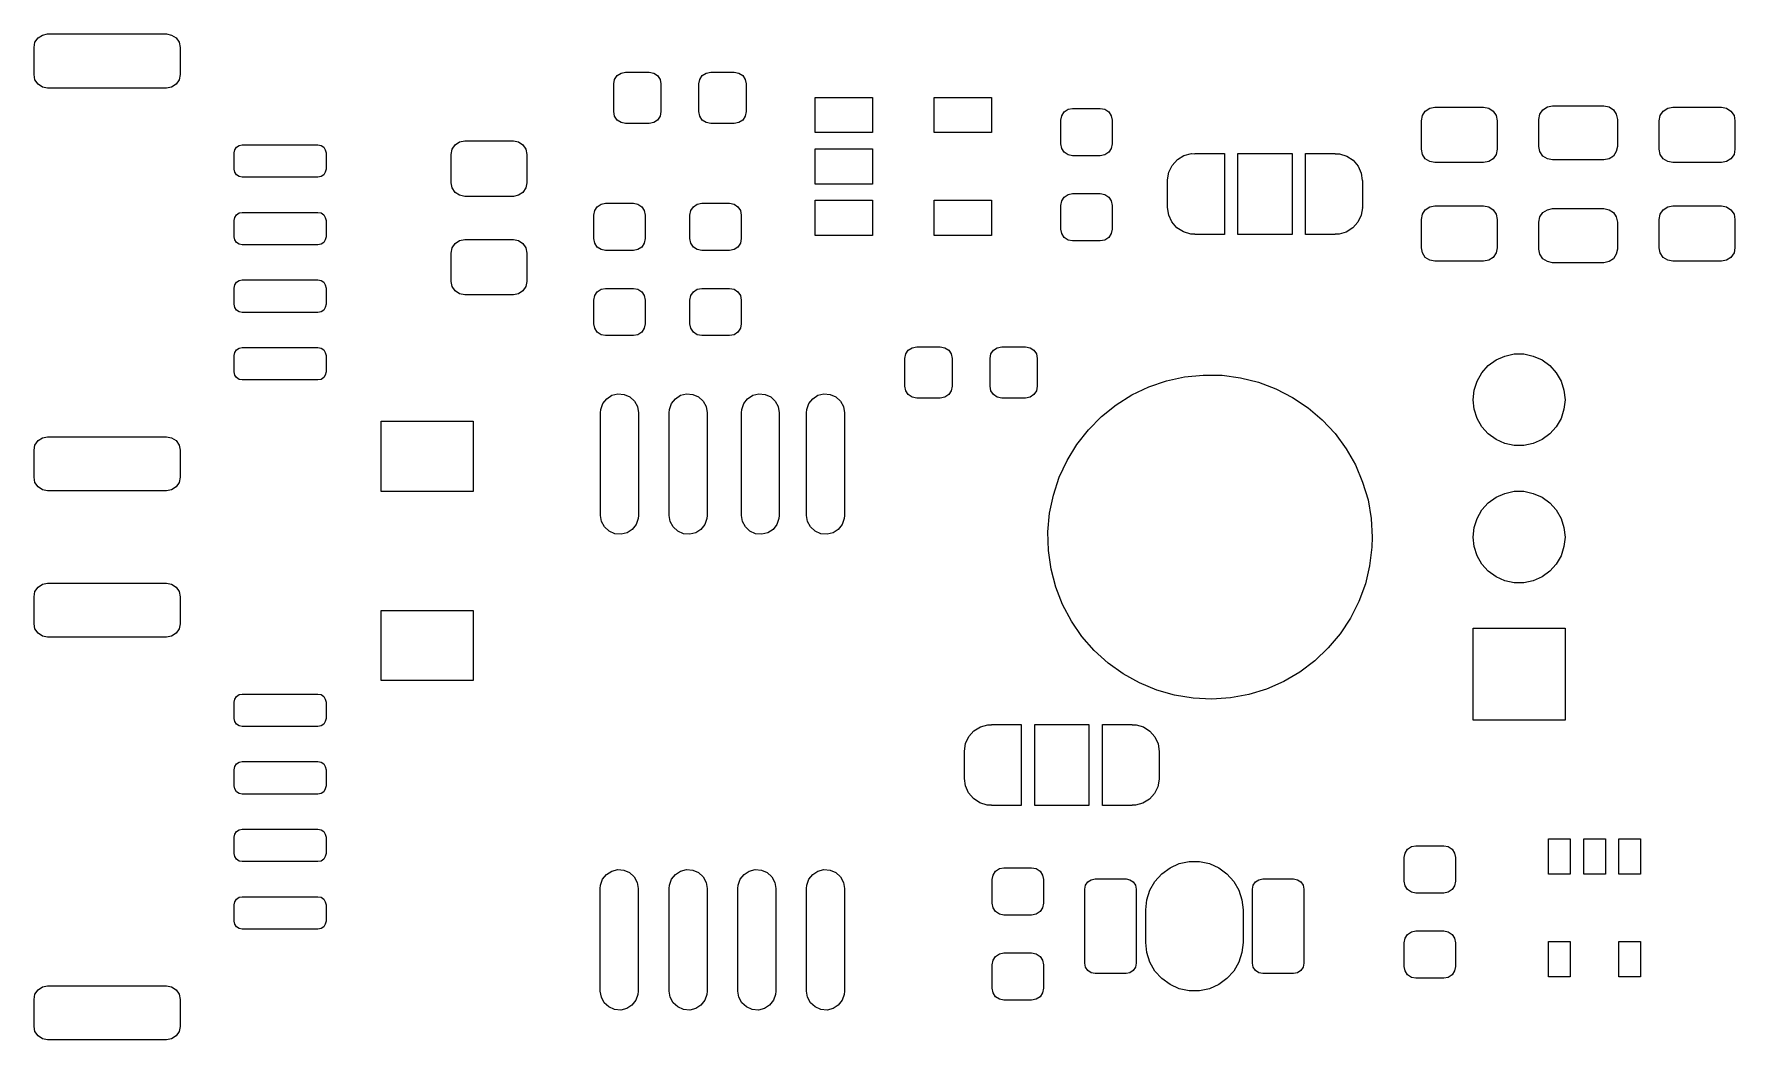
# Model space of a CAD drawing. Extents: x -0.63 to 0.61, y -0.19 to 0.55.
import ezdxf

# ---------------------------------------------------------------- set-up
doc = ezdxf.new("R2010")
doc.units = 0
doc.header["$MEASUREMENT"] = 0
doc.layers.add('BLACK', color=7, linetype='CONTINUOUS')

msp = doc.modelspace()

# ---------------------------------------------------------------- linework, layer by layer
at = {"layer": 'BLACK', "linetype": 'CONTINUOUS'}
for p, q in [((-0.6234, 0.5436), (-0.6202, 0.5457)), ((-0.6202, 0.5457), (-0.6165, 0.5465)), ((-0.6165, 0.5465), (-0.5298, 0.5465)), ((-0.5298, 0.5465), (-0.5261, 0.5457)), ((-0.5261, 0.5457), (-0.5229, 0.5436)), ((-0.6263, 0.5366), (-0.6256, 0.5404)), ((-0.6263, 0.5169), (-0.6263, 0.5366)), ((-0.6256, 0.5404), (-0.6234, 0.5436)), ((-0.5229, 0.5436), (-0.5207, 0.5404)), ((-0.5207, 0.5404), (-0.52, 0.5366)), ((-0.52, 0.5366), (-0.52, 0.5169)), ((-0.6256, 0.5132), (-0.6263, 0.5169)), ((-0.6234, 0.51), (-0.6256, 0.5132)), ((-0.6202, 0.5078), (-0.6234, 0.51)), ((-0.6165, 0.5071), (-0.6202, 0.5078)), ((-0.5261, 0.5078), (-0.5298, 0.5071)), ((-0.5229, 0.51), (-0.5261, 0.5078)), ((-0.5207, 0.5132), (-0.5229, 0.51)), ((-0.52, 0.5169), (-0.5207, 0.5132)), ((-0.2042, 0.5101), (-0.2036, 0.5134)), ((-0.2042, 0.4899), (-0.2042, 0.5101)), ((-0.2036, 0.5134), (-0.2017, 0.5162)), ((-0.2017, 0.5162), (-0.1989, 0.518)), ((-0.1989, 0.518), (-0.1956, 0.5187)), ((-0.1956, 0.5187), (-0.1784, 0.5187)), ((-0.1784, 0.5187), (-0.1751, 0.518)), ((-0.1751, 0.518), (-0.1723, 0.5162)), ((-0.1723, 0.5162), (-0.1704, 0.5134)), ((-0.1704, 0.5134), (-0.1698, 0.5101)), ((-0.1698, 0.5101), (-0.1698, 0.4899)), ((-0.1422, 0.5101), (-0.1416, 0.5134)), ((-0.1422, 0.4899), (-0.1422, 0.5101)), ((-0.1416, 0.5134), (-0.1397, 0.5162)), ((-0.1397, 0.5162), (-0.1369, 0.518)), ((-0.1369, 0.518), (-0.1336, 0.5187)), ((-0.1336, 0.5187), (-0.1164, 0.5187)), ((-0.1164, 0.5187), (-0.1131, 0.518)), ((-0.1131, 0.518), (-0.1103, 0.5162)), ((-0.1103, 0.5162), (-0.1084, 0.5134)), ((-0.1084, 0.5134), (-0.1078, 0.5101)), ((-0.1078, 0.5101), (-0.1078, 0.4899)), ((-0.5298, 0.5071), (-0.6165, 0.5071)), ((-0.0575, 0.4746), (-0.0575, 0.5002)), ((-0.0575, 0.5002), (-0.0157, 0.5002)), ((-0.0157, 0.5002), (-0.0157, 0.4746)), ((0.0291, 0.4746), (0.0291, 0.5002)), ((0.0291, 0.5002), (0.0709, 0.5002)), ((0.0709, 0.5002), (0.0709, 0.4746)), ((-0.2036, 0.4866), (-0.2042, 0.4899)), ((-0.2017, 0.4838), (-0.2036, 0.4866)), ((-0.1989, 0.482), (-0.2017, 0.4838)), ((-0.1723, 0.4838), (-0.1751, 0.482)), ((-0.1704, 0.4866), (-0.1723, 0.4838)), ((-0.1698, 0.4899), (-0.1704, 0.4866)), ((-0.1416, 0.4866), (-0.1422, 0.4899)), ((-0.1397, 0.4838), (-0.1416, 0.4866)), ((-0.1369, 0.482), (-0.1397, 0.4838)), ((-0.1103, 0.4838), (-0.1131, 0.482)), ((-0.1084, 0.4866), (-0.1103, 0.4838)), ((-0.1078, 0.4899), (-0.1084, 0.4866)), ((0.1213, 0.4836), (0.122, 0.4869)), ((0.1213, 0.4664), (0.1213, 0.4836)), ((0.122, 0.4869), (0.1238, 0.4897)), ((0.1238, 0.4897), (0.1266, 0.4916)), ((0.1266, 0.4916), (0.1299, 0.4922)), ((0.1299, 0.4922), (0.1501, 0.4922)), ((0.1501, 0.4922), (0.1534, 0.4916)), ((0.1534, 0.4916), (0.1562, 0.4897)), ((0.1562, 0.4897), (0.158, 0.4869)), ((0.158, 0.4869), (0.1587, 0.4836)), ((0.1587, 0.4836), (0.1587, 0.4664)), ((0.3839, 0.4833), (0.3846, 0.487)), ((0.3839, 0.4626), (0.3839, 0.4833)), ((0.3846, 0.487), (0.3867, 0.4902)), ((0.3867, 0.4902), (0.3899, 0.4924)), ((0.3899, 0.4924), (0.3937, 0.4931)), ((0.3937, 0.4931), (0.4291, 0.4931)), ((0.4291, 0.4931), (0.4329, 0.4924)), ((0.4329, 0.4924), (0.4361, 0.4902)), ((0.4361, 0.4902), (0.4382, 0.487)), ((0.4382, 0.487), (0.439, 0.4833)), ((0.439, 0.4833), (0.439, 0.4626)), ((0.4695, 0.4843), (0.4702, 0.488)), ((0.4695, 0.4646), (0.4695, 0.4843)), ((0.4702, 0.488), (0.4724, 0.4912)), ((0.4724, 0.4912), (0.4756, 0.4933)), ((0.4756, 0.4933), (0.4793, 0.4941)), ((0.4793, 0.4941), (0.5167, 0.4941)), ((0.5167, 0.4941), (0.5205, 0.4933)), ((0.5205, 0.4933), (0.5237, 0.4912)), ((0.5237, 0.4912), (0.5258, 0.488)), ((0.5258, 0.488), (0.5266, 0.4843)), ((0.5266, 0.4843), (0.5266, 0.4646)), ((0.5571, 0.4833), (0.5578, 0.487)), ((0.5571, 0.4626), (0.5571, 0.4833)), ((0.5578, 0.487), (0.56, 0.4902)), ((0.56, 0.4902), (0.5632, 0.4924)), ((0.5632, 0.4924), (0.5669, 0.4931)), ((0.5669, 0.4931), (0.6024, 0.4931)), ((0.6024, 0.4931), (0.6061, 0.4924)), ((0.6061, 0.4924), (0.6093, 0.4902)), ((0.6093, 0.4902), (0.6115, 0.487)), ((0.6115, 0.487), (0.6122, 0.4833)), ((0.6122, 0.4833), (0.6122, 0.4626)), ((-0.1956, 0.4813), (-0.1989, 0.482)), ((-0.1784, 0.4813), (-0.1956, 0.4813)), ((-0.1751, 0.482), (-0.1784, 0.4813)), ((-0.1336, 0.4813), (-0.1369, 0.482)), ((-0.1164, 0.4813), (-0.1336, 0.4813)), ((-0.1131, 0.482), (-0.1164, 0.4813)), ((-0.0157, 0.4746), (-0.0575, 0.4746)), ((0.0709, 0.4746), (0.0291, 0.4746)), ((-0.4806, 0.4598), (-0.4802, 0.4621)), ((-0.4806, 0.448), (-0.4806, 0.4598)), ((-0.4802, 0.4621), (-0.4789, 0.464)), ((-0.4789, 0.464), (-0.477, 0.4653)), ((-0.477, 0.4653), (-0.4747, 0.4657)), ((-0.4747, 0.4657), (-0.4196, 0.4657)), ((-0.4196, 0.4657), (-0.4173, 0.4653)), ((-0.4173, 0.4653), (-0.4154, 0.464)), ((-0.4154, 0.464), (-0.4142, 0.4621)), ((-0.4142, 0.4621), (-0.4137, 0.4598)), ((-0.4137, 0.4598), (-0.4137, 0.448)), ((-0.3226, 0.4588), (-0.3218, 0.4625)), ((-0.3226, 0.4381), (-0.3226, 0.4588)), ((-0.3218, 0.4625), (-0.3197, 0.4657)), ((-0.3197, 0.4657), (-0.3165, 0.4679)), ((-0.3165, 0.4679), (-0.3127, 0.4686)), ((-0.3127, 0.4686), (-0.2773, 0.4686)), ((-0.2773, 0.4686), (-0.2735, 0.4679)), ((-0.2735, 0.4679), (-0.2703, 0.4657)), ((-0.2703, 0.4657), (-0.2682, 0.4625)), ((-0.2682, 0.4625), (-0.2674, 0.4588)), ((-0.2674, 0.4588), (-0.2674, 0.4381)), ((-0.0575, 0.4372), (-0.0575, 0.4628)), ((-0.0575, 0.4628), (-0.0157, 0.4628)), ((-0.0157, 0.4628), (-0.0157, 0.4372)), ((0.122, 0.4631), (0.1213, 0.4664)), ((0.1238, 0.4603), (0.122, 0.4631)), ((0.1266, 0.4584), (0.1238, 0.4603)), ((0.1299, 0.4578), (0.1266, 0.4584)), ((0.1534, 0.4584), (0.1501, 0.4578)), ((0.1562, 0.4603), (0.1534, 0.4584)), ((0.158, 0.4631), (0.1562, 0.4603)), ((0.1587, 0.4664), (0.158, 0.4631)), ((0.211, 0.4579), (0.2164, 0.4594)), ((0.2164, 0.4594), (0.2188, 0.4593)), ((0.2188, 0.4593), (0.2188, 0.4595)), ((0.2188, 0.4595), (0.2405, 0.4595)), ((0.2405, 0.4595), (0.2405, 0.4005)), ((0.2503, 0.4005), (0.2503, 0.4595)), ((0.2503, 0.4595), (0.2897, 0.4595)), ((0.2897, 0.4595), (0.2897, 0.4005)), ((0.2995, 0.4005), (0.2995, 0.4595)), ((0.2995, 0.4595), (0.3212, 0.4595)), ((0.3212, 0.4595), (0.3212, 0.4593)), ((0.3212, 0.4593), (0.3243, 0.4593)), ((0.3243, 0.4593), (0.3297, 0.4576)), ((0.3846, 0.4588), (0.3839, 0.4626)), ((0.3867, 0.4556), (0.3846, 0.4588)), ((0.4382, 0.4588), (0.4361, 0.4556)), ((0.439, 0.4626), (0.4382, 0.4588)), ((0.4702, 0.4608), (0.4695, 0.4646)), ((0.4724, 0.4576), (0.4702, 0.4608)), ((0.5258, 0.4608), (0.5237, 0.4576)), ((0.5266, 0.4646), (0.5258, 0.4608)), ((0.5578, 0.4588), (0.5571, 0.4626)), ((0.56, 0.4556), (0.5578, 0.4588)), ((0.6115, 0.4588), (0.6093, 0.4556)), ((0.6122, 0.4626), (0.6115, 0.4588)), ((-0.4802, 0.4458), (-0.4806, 0.448)), ((-0.4137, 0.448), (-0.4142, 0.4458)), ((0.1501, 0.4578), (0.1299, 0.4578)), ((0.2001, 0.4458), (0.2025, 0.4508)), ((0.2025, 0.4508), (0.2062, 0.455)), ((0.2062, 0.455), (0.211, 0.4579)), ((0.3297, 0.4576), (0.3343, 0.4545)), ((0.3343, 0.4545), (0.3379, 0.4502)), ((0.3379, 0.4502), (0.3401, 0.4451)), ((0.3899, 0.4535), (0.3867, 0.4556)), ((0.3937, 0.4528), (0.3899, 0.4535)), ((0.4291, 0.4528), (0.3937, 0.4528)), ((0.4329, 0.4535), (0.4291, 0.4528)), ((0.4361, 0.4556), (0.4329, 0.4535)), ((0.4756, 0.4555), (0.4724, 0.4576)), ((0.4793, 0.4547), (0.4756, 0.4555)), ((0.5167, 0.4547), (0.4793, 0.4547)), ((0.5205, 0.4555), (0.5167, 0.4547)), ((0.5237, 0.4576), (0.5205, 0.4555)), ((0.5632, 0.4535), (0.56, 0.4556)), ((0.5669, 0.4528), (0.5632, 0.4535)), ((0.6024, 0.4528), (0.5669, 0.4528)), ((0.6061, 0.4535), (0.6024, 0.4528)), ((0.6093, 0.4556), (0.6061, 0.4535)), ((-0.4789, 0.4439), (-0.4802, 0.4458)), ((-0.477, 0.4426), (-0.4789, 0.4439)), ((-0.4747, 0.4421), (-0.477, 0.4426)), ((-0.4196, 0.4421), (-0.4747, 0.4421)), ((-0.4173, 0.4426), (-0.4196, 0.4421)), ((-0.4154, 0.4439), (-0.4173, 0.4426)), ((-0.4142, 0.4458), (-0.4154, 0.4439)), ((-0.3218, 0.4343), (-0.3226, 0.4381)), ((-0.3197, 0.4311), (-0.3218, 0.4343)), ((-0.2682, 0.4343), (-0.2703, 0.4311)), ((-0.2674, 0.4381), (-0.2682, 0.4343)), ((-0.0157, 0.4372), (-0.0575, 0.4372)), ((0.1991, 0.4403), (0.2001, 0.4458)), ((0.1991, 0.4398), (0.1991, 0.4403)), ((0.1991, 0.4202), (0.1991, 0.4398)), ((0.3401, 0.4451), (0.3408, 0.4398)), ((0.3408, 0.4398), (0.3409, 0.4398)), ((0.3409, 0.4398), (0.3409, 0.4202)), ((-0.3165, 0.429), (-0.3197, 0.4311)), ((-0.3127, 0.4282), (-0.3165, 0.429)), ((-0.2773, 0.4282), (-0.3127, 0.4282)), ((-0.2735, 0.429), (-0.2773, 0.4282)), ((-0.2703, 0.4311), (-0.2735, 0.429)), ((-0.2162, 0.4207), (-0.2134, 0.4226)), ((-0.2134, 0.4226), (-0.2101, 0.4232)), ((-0.2101, 0.4232), (-0.1899, 0.4232)), ((-0.1899, 0.4232), (-0.1866, 0.4226)), ((-0.1866, 0.4226), (-0.1838, 0.4207)), ((-0.1462, 0.4207), (-0.1434, 0.4226)), ((-0.1434, 0.4226), (-0.1401, 0.4232)), ((-0.1401, 0.4232), (-0.1199, 0.4232)), ((-0.1199, 0.4232), (-0.1166, 0.4226)), ((-0.1166, 0.4226), (-0.1138, 0.4207)), ((-0.0575, 0.3998), (-0.0575, 0.4254)), ((-0.0575, 0.4254), (-0.0157, 0.4254)), ((-0.0157, 0.4254), (-0.0157, 0.3998)), ((0.0291, 0.3998), (0.0291, 0.4254)), ((0.0291, 0.4254), (0.0709, 0.4254)), ((0.0709, 0.4254), (0.0709, 0.3998)), ((0.1213, 0.4216), (0.122, 0.4249)), ((0.1213, 0.4044), (0.1213, 0.4216)), ((0.122, 0.4249), (0.1238, 0.4277)), ((0.1238, 0.4277), (0.1266, 0.4296)), ((0.1266, 0.4296), (0.1299, 0.4302)), ((0.1299, 0.4302), (0.1501, 0.4302)), ((0.1501, 0.4302), (0.1534, 0.4296)), ((0.1534, 0.4296), (0.1562, 0.4277)), ((0.1562, 0.4277), (0.158, 0.4249)), ((0.158, 0.4249), (0.1587, 0.4216)), ((0.1587, 0.4216), (0.1587, 0.4044)), ((0.3899, 0.4205), (0.3937, 0.4213)), ((0.3937, 0.4213), (0.4291, 0.4213)), ((0.4291, 0.4213), (0.4329, 0.4205)), ((0.5632, 0.4205), (0.5669, 0.4213)), ((0.5669, 0.4213), (0.6024, 0.4213)), ((0.6024, 0.4213), (0.6061, 0.4205)), ((-0.4806, 0.4106), (-0.4802, 0.4129)), ((-0.4806, 0.3988), (-0.4806, 0.4106)), ((-0.4802, 0.4129), (-0.4789, 0.4148)), ((-0.4789, 0.4148), (-0.477, 0.4161)), ((-0.477, 0.4161), (-0.4747, 0.4165)), ((-0.4747, 0.4165), (-0.4196, 0.4165)), ((-0.4196, 0.4165), (-0.4173, 0.4161)), ((-0.4173, 0.4161), (-0.4154, 0.4148)), ((-0.4154, 0.4148), (-0.4142, 0.4129)), ((-0.4142, 0.4129), (-0.4137, 0.4106)), ((-0.4137, 0.4106), (-0.4137, 0.3988)), ((-0.2187, 0.4146), (-0.218, 0.4179)), ((-0.2187, 0.3974), (-0.2187, 0.4146)), ((-0.218, 0.4179), (-0.2162, 0.4207)), ((-0.1838, 0.4207), (-0.182, 0.4179)), ((-0.182, 0.4179), (-0.1813, 0.4146)), ((-0.1813, 0.4146), (-0.1813, 0.3974)), ((-0.1487, 0.4146), (-0.148, 0.4179)), ((-0.1487, 0.3974), (-0.1487, 0.4146)), ((-0.148, 0.4179), (-0.1462, 0.4207)), ((-0.1138, 0.4207), (-0.112, 0.4179)), ((-0.112, 0.4179), (-0.1113, 0.4146)), ((-0.1113, 0.4146), (-0.1113, 0.3974)), ((0.1999, 0.4146), (0.1991, 0.4202)), ((0.2022, 0.4096), (0.1999, 0.4146)), ((0.2059, 0.4053), (0.2022, 0.4096)), ((0.3376, 0.4093), (0.3339, 0.4052)), ((0.34, 0.4144), (0.3376, 0.4093)), ((0.3409, 0.4199), (0.34, 0.4144)), ((0.3409, 0.4202), (0.3408, 0.4202)), ((0.3408, 0.4202), (0.3409, 0.4199)), ((0.3839, 0.4114), (0.3846, 0.4152)), ((0.3839, 0.3907), (0.3839, 0.4114)), ((0.3846, 0.4152), (0.3867, 0.4184)), ((0.3867, 0.4184), (0.3899, 0.4205)), ((0.4329, 0.4205), (0.4361, 0.4184)), ((0.4361, 0.4184), (0.4382, 0.4152)), ((0.4382, 0.4152), (0.439, 0.4114)), ((0.439, 0.4114), (0.439, 0.3907)), ((0.4695, 0.4094), (0.4702, 0.4132)), ((0.4695, 0.3898), (0.4695, 0.4094)), ((0.4702, 0.4132), (0.4724, 0.4164)), ((0.4724, 0.4164), (0.4756, 0.4185)), ((0.4756, 0.4185), (0.4793, 0.4193)), ((0.4793, 0.4193), (0.5167, 0.4193)), ((0.5167, 0.4193), (0.5205, 0.4185)), ((0.5205, 0.4185), (0.5237, 0.4164)), ((0.5237, 0.4164), (0.5258, 0.4132)), ((0.5258, 0.4132), (0.5266, 0.4094)), ((0.5266, 0.4094), (0.5266, 0.3898)), ((0.5571, 0.4114), (0.5578, 0.4152)), ((0.5571, 0.3907), (0.5571, 0.4114)), ((0.5578, 0.4152), (0.56, 0.4184)), ((0.56, 0.4184), (0.5632, 0.4205)), ((0.6061, 0.4205), (0.6093, 0.4184)), ((0.6093, 0.4184), (0.6115, 0.4152)), ((0.6115, 0.4152), (0.6122, 0.4114)), ((0.6122, 0.4114), (0.6122, 0.3907)), ((-0.4802, 0.3966), (-0.4806, 0.3988)), ((-0.4789, 0.3946), (-0.4802, 0.3966)), ((-0.4142, 0.3966), (-0.4154, 0.3946)), ((-0.4137, 0.3988), (-0.4142, 0.3966)), ((-0.3165, 0.396), (-0.3127, 0.3968)), ((-0.3127, 0.3968), (-0.2773, 0.3968)), ((-0.2773, 0.3968), (-0.2735, 0.396)), ((-0.218, 0.3941), (-0.2187, 0.3974)), ((-0.1813, 0.3974), (-0.182, 0.3941)), ((-0.148, 0.3941), (-0.1487, 0.3974)), ((-0.1113, 0.3974), (-0.112, 0.3941)), ((-0.0157, 0.3998), (-0.0575, 0.3998)), ((0.0709, 0.3998), (0.0291, 0.3998)), ((0.122, 0.4011), (0.1213, 0.4044)), ((0.1238, 0.3983), (0.122, 0.4011)), ((0.1266, 0.3964), (0.1238, 0.3983)), ((0.1299, 0.3958), (0.1266, 0.3964)), ((0.1534, 0.3964), (0.1501, 0.3958)), ((0.1562, 0.3983), (0.1534, 0.3964)), ((0.158, 0.4011), (0.1562, 0.3983)), ((0.1587, 0.4044), (0.158, 0.4011)), ((0.2106, 0.4023), (0.2059, 0.4053)), ((0.2159, 0.4007), (0.2106, 0.4023)), ((0.2188, 0.4007), (0.2159, 0.4007)), ((0.2188, 0.4005), (0.2188, 0.4007)), ((0.2405, 0.4005), (0.2188, 0.4005)), ((0.2897, 0.4005), (0.2503, 0.4005)), ((0.3212, 0.4005), (0.2995, 0.4005)), ((0.3239, 0.4007), (0.3212, 0.4007)), ((0.3212, 0.4007), (0.3212, 0.4005)), ((0.3292, 0.4022), (0.3239, 0.4007)), ((0.3339, 0.4052), (0.3292, 0.4022)), ((-0.477, 0.3934), (-0.4789, 0.3946)), ((-0.4747, 0.3929), (-0.477, 0.3934)), ((-0.4196, 0.3929), (-0.4747, 0.3929)), ((-0.4173, 0.3934), (-0.4196, 0.3929)), ((-0.4154, 0.3946), (-0.4173, 0.3934)), ((-0.3226, 0.3869), (-0.3218, 0.3907)), ((-0.3226, 0.3662), (-0.3226, 0.3869)), ((-0.3218, 0.3907), (-0.3197, 0.3939)), ((-0.3197, 0.3939), (-0.3165, 0.396)), ((-0.2735, 0.396), (-0.2703, 0.3939)), ((-0.2703, 0.3939), (-0.2682, 0.3907)), ((-0.2682, 0.3907), (-0.2674, 0.3869)), ((-0.2674, 0.3869), (-0.2674, 0.3662)), ((-0.2162, 0.3913), (-0.218, 0.3941)), ((-0.2134, 0.3894), (-0.2162, 0.3913)), ((-0.2101, 0.3888), (-0.2134, 0.3894)), ((-0.1899, 0.3888), (-0.2101, 0.3888)), ((-0.1866, 0.3894), (-0.1899, 0.3888)), ((-0.1838, 0.3913), (-0.1866, 0.3894)), ((-0.182, 0.3941), (-0.1838, 0.3913)), ((-0.1462, 0.3913), (-0.148, 0.3941)), ((-0.1434, 0.3894), (-0.1462, 0.3913)), ((-0.1401, 0.3888), (-0.1434, 0.3894)), ((-0.1199, 0.3888), (-0.1401, 0.3888)), ((-0.1166, 0.3894), (-0.1199, 0.3888)), ((-0.1138, 0.3913), (-0.1166, 0.3894)), ((-0.112, 0.3941), (-0.1138, 0.3913)), ((0.1501, 0.3958), (0.1299, 0.3958)), ((0.3846, 0.387), (0.3839, 0.3907)), ((0.3867, 0.3838), (0.3846, 0.387)), ((0.4382, 0.387), (0.4361, 0.3838)), ((0.439, 0.3907), (0.4382, 0.387)), ((0.4702, 0.386), (0.4695, 0.3898)), ((0.4724, 0.3828), (0.4702, 0.386)), ((0.5258, 0.386), (0.5237, 0.3828)), ((0.5266, 0.3898), (0.5258, 0.386)), ((0.5578, 0.387), (0.5571, 0.3907)), ((0.56, 0.3838), (0.5578, 0.387)), ((0.6115, 0.387), (0.6093, 0.3838)), ((0.6122, 0.3907), (0.6115, 0.387)), ((0.3899, 0.3817), (0.3867, 0.3838)), ((0.3937, 0.3809), (0.3899, 0.3817)), ((0.4291, 0.3809), (0.3937, 0.3809)), ((0.4329, 0.3817), (0.4291, 0.3809)), ((0.4361, 0.3838), (0.4329, 0.3817)), ((0.4756, 0.3807), (0.4724, 0.3828)), ((0.4793, 0.3799), (0.4756, 0.3807)), ((0.5167, 0.3799), (0.4793, 0.3799)), ((0.5205, 0.3807), (0.5167, 0.3799)), ((0.5237, 0.3828), (0.5205, 0.3807)), ((0.5632, 0.3817), (0.56, 0.3838)), ((0.5669, 0.3809), (0.5632, 0.3817)), ((0.6024, 0.3809), (0.5669, 0.3809)), ((0.6061, 0.3817), (0.6024, 0.3809)), ((0.6093, 0.3838), (0.6061, 0.3817)), ((-0.4806, 0.3614), (-0.4802, 0.3637)), ((-0.4806, 0.3496), (-0.4806, 0.3614)), ((-0.4802, 0.3637), (-0.4789, 0.3656)), ((-0.4789, 0.3656), (-0.477, 0.3669)), ((-0.477, 0.3669), (-0.4747, 0.3673)), ((-0.4747, 0.3673), (-0.4196, 0.3673)), ((-0.4196, 0.3673), (-0.4173, 0.3669)), ((-0.4173, 0.3669), (-0.4154, 0.3656)), ((-0.4154, 0.3656), (-0.4142, 0.3637)), ((-0.4142, 0.3637), (-0.4137, 0.3614)), ((-0.4137, 0.3614), (-0.4137, 0.3496)), ((-0.3218, 0.3625), (-0.3226, 0.3662)), ((-0.3197, 0.3593), (-0.3218, 0.3625)), ((-0.3165, 0.3571), (-0.3197, 0.3593)), ((-0.2703, 0.3593), (-0.2735, 0.3571)), ((-0.2682, 0.3625), (-0.2703, 0.3593)), ((-0.2674, 0.3662), (-0.2682, 0.3625)), ((-0.2162, 0.3587), (-0.2134, 0.3606)), ((-0.2134, 0.3606), (-0.2101, 0.3612)), ((-0.2101, 0.3612), (-0.1899, 0.3612)), ((-0.1899, 0.3612), (-0.1866, 0.3606)), ((-0.1866, 0.3606), (-0.1838, 0.3587)), ((-0.1462, 0.3587), (-0.1434, 0.3606)), ((-0.1434, 0.3606), (-0.1401, 0.3612)), ((-0.1401, 0.3612), (-0.1199, 0.3612)), ((-0.1199, 0.3612), (-0.1166, 0.3606)), ((-0.1166, 0.3606), (-0.1138, 0.3587)), ((-0.4802, 0.3473), (-0.4806, 0.3496)), ((-0.4789, 0.3454), (-0.4802, 0.3473)), ((-0.4142, 0.3473), (-0.4154, 0.3454)), ((-0.4137, 0.3496), (-0.4142, 0.3473)), ((-0.3127, 0.3564), (-0.3165, 0.3571)), ((-0.2773, 0.3564), (-0.3127, 0.3564)), ((-0.2735, 0.3571), (-0.2773, 0.3564)), ((-0.2187, 0.3526), (-0.218, 0.3559)), ((-0.2187, 0.3354), (-0.2187, 0.3526)), ((-0.218, 0.3559), (-0.2162, 0.3587)), ((-0.1838, 0.3587), (-0.182, 0.3559)), ((-0.182, 0.3559), (-0.1813, 0.3526)), ((-0.1813, 0.3526), (-0.1813, 0.3354)), ((-0.1487, 0.3526), (-0.148, 0.3559)), ((-0.1487, 0.3354), (-0.1487, 0.3526)), ((-0.148, 0.3559), (-0.1462, 0.3587)), ((-0.1138, 0.3587), (-0.112, 0.3559)), ((-0.112, 0.3559), (-0.1113, 0.3526)), ((-0.1113, 0.3526), (-0.1113, 0.3354)), ((-0.477, 0.3441), (-0.4789, 0.3454)), ((-0.4747, 0.3437), (-0.477, 0.3441)), ((-0.4196, 0.3437), (-0.4747, 0.3437)), ((-0.4173, 0.3441), (-0.4196, 0.3437)), ((-0.4154, 0.3454), (-0.4173, 0.3441)), ((-0.218, 0.3321), (-0.2187, 0.3354)), ((-0.1813, 0.3354), (-0.182, 0.3321)), ((-0.148, 0.3321), (-0.1487, 0.3354)), ((-0.1113, 0.3354), (-0.112, 0.3321)), ((-0.2162, 0.3293), (-0.218, 0.3321)), ((-0.2134, 0.3274), (-0.2162, 0.3293)), ((-0.2101, 0.3268), (-0.2134, 0.3274)), ((-0.1899, 0.3268), (-0.2101, 0.3268)), ((-0.1866, 0.3274), (-0.1899, 0.3268)), ((-0.1838, 0.3293), (-0.1866, 0.3274)), ((-0.182, 0.3321), (-0.1838, 0.3293)), ((-0.1462, 0.3293), (-0.148, 0.3321)), ((-0.1434, 0.3274), (-0.1462, 0.3293)), ((-0.1401, 0.3268), (-0.1434, 0.3274)), ((-0.1199, 0.3268), (-0.1401, 0.3268)), ((-0.1166, 0.3274), (-0.1199, 0.3268)), ((-0.1138, 0.3293), (-0.1166, 0.3274)), ((-0.112, 0.3321), (-0.1138, 0.3293)), ((-0.4806, 0.3122), (-0.4802, 0.3145)), ((-0.4806, 0.3004), (-0.4806, 0.3122)), ((-0.4802, 0.3145), (-0.4789, 0.3164)), ((-0.4789, 0.3164), (-0.477, 0.3177)), ((-0.477, 0.3177), (-0.4747, 0.3181)), ((-0.4747, 0.3181), (-0.4196, 0.3181)), ((-0.4196, 0.3181), (-0.4173, 0.3177)), ((-0.4173, 0.3177), (-0.4154, 0.3164)), ((-0.4154, 0.3164), (-0.4142, 0.3145)), ((-0.4142, 0.3145), (-0.4137, 0.3122)), ((-0.4137, 0.3122), (-0.4137, 0.3004)), ((0.0078, 0.3101), (0.0084, 0.3134)), ((0.0078, 0.2899), (0.0078, 0.3101)), ((0.0084, 0.3134), (0.0103, 0.3162)), ((0.0103, 0.3162), (0.0131, 0.318)), ((0.0131, 0.318), (0.0164, 0.3187)), ((0.0164, 0.3187), (0.0336, 0.3187)), ((0.0336, 0.3187), (0.0369, 0.318)), ((0.0369, 0.318), (0.0397, 0.3162)), ((0.0397, 0.3162), (0.0416, 0.3134)), ((0.0416, 0.3134), (0.0422, 0.3101)), ((0.0422, 0.3101), (0.0422, 0.2899)), ((0.0698, 0.3101), (0.0704, 0.3134)), ((0.0698, 0.2899), (0.0698, 0.3101)), ((0.0704, 0.3134), (0.0723, 0.3162)), ((0.0723, 0.3162), (0.0751, 0.318)), ((0.0751, 0.318), (0.0784, 0.3187)), ((0.0784, 0.3187), (0.0956, 0.3187)), ((0.0956, 0.3187), (0.0989, 0.318)), ((0.0989, 0.318), (0.1017, 0.3162)), ((0.1017, 0.3162), (0.1036, 0.3134)), ((0.1036, 0.3134), (0.1042, 0.3101)), ((0.1042, 0.3101), (0.1042, 0.2899)), ((0.4383, 0.3091), (0.4447, 0.3119)), ((0.4447, 0.3119), (0.4515, 0.3134)), ((0.4515, 0.3134), (0.4585, 0.3134)), ((0.4585, 0.3134), (0.4653, 0.3119)), ((0.4653, 0.3119), (0.4717, 0.3091)), ((-0.4802, 0.2981), (-0.4806, 0.3004)), ((-0.4789, 0.2962), (-0.4802, 0.2981)), ((-0.4142, 0.2981), (-0.4154, 0.2962)), ((-0.4137, 0.3004), (-0.4142, 0.2981)), ((0.2115, 0.2968), (0.2251, 0.2981)), ((0.2251, 0.2981), (0.2387, 0.2979)), ((0.2387, 0.2979), (0.2521, 0.2961)), ((0.4244, 0.2937), (0.4279, 0.2998)), ((0.4279, 0.2998), (0.4326, 0.305)), ((0.4326, 0.305), (0.4383, 0.3091)), ((0.4717, 0.3091), (0.4774, 0.305)), ((0.4774, 0.305), (0.4821, 0.2998)), ((0.4821, 0.2998), (0.4856, 0.2937)), ((-0.477, 0.2949), (-0.4789, 0.2962)), ((-0.4747, 0.2945), (-0.477, 0.2949)), ((-0.4196, 0.2945), (-0.4747, 0.2945)), ((-0.4173, 0.2949), (-0.4196, 0.2945)), ((-0.4154, 0.2962), (-0.4173, 0.2949)), ((0.0084, 0.2866), (0.0078, 0.2899)), ((0.0103, 0.2838), (0.0084, 0.2866)), ((0.0416, 0.2866), (0.0397, 0.2838)), ((0.0422, 0.2899), (0.0416, 0.2866)), ((0.0704, 0.2866), (0.0698, 0.2899)), ((0.0723, 0.2838), (0.0704, 0.2866)), ((0.1036, 0.2866), (0.1017, 0.2838)), ((0.1042, 0.2899), (0.1036, 0.2866)), ((0.1731, 0.2836), (0.1854, 0.2895)), ((0.1854, 0.2895), (0.1982, 0.2939)), ((0.1982, 0.2939), (0.2115, 0.2968)), ((0.2521, 0.2961), (0.2653, 0.2928)), ((0.2653, 0.2928), (0.278, 0.288)), ((0.278, 0.288), (0.2901, 0.2818)), ((0.4215, 0.2801), (0.4223, 0.2871)), ((0.4223, 0.2871), (0.4244, 0.2937)), ((0.4856, 0.2937), (0.4877, 0.2871)), ((0.4877, 0.2871), (0.4885, 0.2801)), ((-0.2138, 0.2706), (-0.2136, 0.273)), ((-0.2136, 0.273), (-0.2121, 0.2773)), ((-0.2121, 0.2773), (-0.2093, 0.2808)), ((-0.2093, 0.2808), (-0.2055, 0.2833)), ((-0.2055, 0.2833), (-0.2011, 0.2844)), ((-0.2011, 0.2844), (-0.1966, 0.284)), ((-0.1966, 0.284), (-0.1924, 0.2821)), ((-0.1924, 0.2821), (-0.1891, 0.2791)), ((-0.1891, 0.2791), (-0.187, 0.2751)), ((-0.187, 0.2751), (-0.1862, 0.2706)), ((-0.1638, 0.2706), (-0.1636, 0.273)), ((-0.1636, 0.273), (-0.1621, 0.2773)), ((-0.1621, 0.2773), (-0.1593, 0.2808)), ((-0.1593, 0.2808), (-0.1555, 0.2833)), ((-0.1555, 0.2833), (-0.1511, 0.2844)), ((-0.1511, 0.2844), (-0.1466, 0.284)), ((-0.1466, 0.284), (-0.1424, 0.2821)), ((-0.1424, 0.2821), (-0.1391, 0.2791)), ((-0.1391, 0.2791), (-0.137, 0.2751)), ((-0.137, 0.2751), (-0.1362, 0.2706)), ((-0.1112, 0.2706), (-0.111, 0.273)), ((-0.111, 0.273), (-0.1095, 0.2773)), ((-0.1095, 0.2773), (-0.1067, 0.2808)), ((-0.1067, 0.2808), (-0.1029, 0.2833)), ((-0.1029, 0.2833), (-0.0985, 0.2844)), ((-0.0985, 0.2844), (-0.094, 0.284)), ((-0.094, 0.284), (-0.0899, 0.2821)), ((-0.0899, 0.2821), (-0.0866, 0.2791)), ((-0.0866, 0.2791), (-0.0844, 0.2751)), ((-0.0844, 0.2751), (-0.0837, 0.2706)), ((-0.0638, 0.2706), (-0.0636, 0.273)), ((-0.0636, 0.273), (-0.0621, 0.2773)), ((-0.0621, 0.2773), (-0.0593, 0.2808)), ((-0.0593, 0.2808), (-0.0555, 0.2833)), ((-0.0555, 0.2833), (-0.0511, 0.2844)), ((-0.0511, 0.2844), (-0.0466, 0.284)), ((-0.0466, 0.284), (-0.0424, 0.2821)), ((-0.0424, 0.2821), (-0.0391, 0.2791)), ((-0.0391, 0.2791), (-0.037, 0.2751)), ((-0.037, 0.2751), (-0.0362, 0.2706)), ((0.0131, 0.282), (0.0103, 0.2838)), ((0.0164, 0.2813), (0.0131, 0.282)), ((0.0336, 0.2813), (0.0164, 0.2813)), ((0.0369, 0.282), (0.0336, 0.2813)), ((0.0397, 0.2838), (0.0369, 0.282)), ((0.0751, 0.282), (0.0723, 0.2838)), ((0.0784, 0.2813), (0.0751, 0.282)), ((0.0956, 0.2813), (0.0784, 0.2813)), ((0.0989, 0.282), (0.0956, 0.2813)), ((0.1017, 0.2838), (0.0989, 0.282)), ((0.151, 0.2679), (0.1616, 0.2764)), ((0.1616, 0.2764), (0.1731, 0.2836)), ((0.2901, 0.2818), (0.3014, 0.2742)), ((0.3014, 0.2742), (0.3117, 0.2654)), ((0.4223, 0.2732), (0.4215, 0.2801)), ((0.4244, 0.2665), (0.4223, 0.2732)), ((0.4877, 0.2732), (0.4856, 0.2665)), ((0.4885, 0.2801), (0.4877, 0.2732)), ((-0.3735, 0.2133), (-0.3735, 0.2645)), ((-0.3735, 0.2645), (-0.3065, 0.2645)), ((-0.3065, 0.2645), (-0.3065, 0.2133)), ((-0.2138, 0.1958), (-0.2138, 0.2706)), ((-0.1862, 0.2706), (-0.1862, 0.1958)), ((-0.1638, 0.1958), (-0.1638, 0.2706)), ((-0.1362, 0.2706), (-0.1362, 0.1958)), ((-0.1112, 0.1958), (-0.1112, 0.2706)), ((-0.0837, 0.2706), (-0.0837, 0.1958)), ((-0.0638, 0.1958), (-0.0638, 0.2706)), ((-0.0362, 0.2706), (-0.0362, 0.1958)), ((0.1414, 0.2582), (0.151, 0.2679)), ((0.3117, 0.2654), (0.321, 0.2554)), ((0.4279, 0.2604), (0.4244, 0.2665)), ((0.4326, 0.2552), (0.4279, 0.2604)), ((0.4821, 0.2604), (0.4774, 0.2552)), ((0.4856, 0.2665), (0.4821, 0.2604)), ((-0.6256, 0.2471), (-0.6234, 0.2503)), ((-0.6234, 0.2503), (-0.6202, 0.2524)), ((-0.6202, 0.2524), (-0.6165, 0.2531)), ((-0.6165, 0.2531), (-0.5298, 0.2531)), ((-0.5298, 0.2531), (-0.5261, 0.2524)), ((-0.5261, 0.2524), (-0.5229, 0.2503)), ((-0.5229, 0.2503), (-0.5207, 0.2471)), ((0.133, 0.2475), (0.1414, 0.2582)), ((0.321, 0.2554), (0.3291, 0.2444)), ((0.4383, 0.2511), (0.4326, 0.2552)), ((0.4447, 0.2483), (0.4383, 0.2511)), ((0.4515, 0.2468), (0.4447, 0.2483)), ((0.4653, 0.2483), (0.4585, 0.2468)), ((0.4717, 0.2511), (0.4653, 0.2483)), ((0.4774, 0.2552), (0.4717, 0.2511)), ((-0.6263, 0.2433), (-0.6256, 0.2471)), ((-0.6263, 0.2236), (-0.6263, 0.2433)), ((-0.5207, 0.2471), (-0.52, 0.2433)), ((-0.52, 0.2433), (-0.52, 0.2236)), ((0.1202, 0.2236), (0.1259, 0.2359)), ((0.1259, 0.2359), (0.133, 0.2475)), ((0.3291, 0.2444), (0.3358, 0.2326)), ((0.4585, 0.2468), (0.4515, 0.2468)), ((-0.6256, 0.2199), (-0.6263, 0.2236)), ((-0.52, 0.2236), (-0.5207, 0.2199)), ((0.1159, 0.2107), (0.1202, 0.2236)), ((0.3358, 0.2326), (0.3411, 0.2201)), ((-0.6234, 0.2167), (-0.6256, 0.2199)), ((-0.6202, 0.2145), (-0.6234, 0.2167)), ((-0.6165, 0.2138), (-0.6202, 0.2145)), ((-0.5298, 0.2138), (-0.6165, 0.2138)), ((-0.5261, 0.2145), (-0.5298, 0.2138)), ((-0.5229, 0.2167), (-0.5261, 0.2145)), ((-0.5207, 0.2199), (-0.5229, 0.2167)), ((-0.3065, 0.2133), (-0.3735, 0.2133)), ((0.1132, 0.1974), (0.1159, 0.2107)), ((0.3411, 0.2201), (0.345, 0.2071)), ((0.4383, 0.2091), (0.4447, 0.2119)), ((0.4447, 0.2119), (0.4515, 0.2134)), ((0.4515, 0.2134), (0.4585, 0.2134)), ((0.4585, 0.2134), (0.4653, 0.2119)), ((0.4653, 0.2119), (0.4717, 0.2091)), ((0.345, 0.2071), (0.3473, 0.1937)), ((0.4244, 0.1937), (0.4279, 0.1998)), ((0.4279, 0.1998), (0.4326, 0.205)), ((0.4326, 0.205), (0.4383, 0.2091)), ((0.4717, 0.2091), (0.4774, 0.205)), ((0.4774, 0.205), (0.4821, 0.1998)), ((0.4821, 0.1998), (0.4856, 0.1937)), ((-0.213, 0.1914), (-0.2138, 0.1958)), ((-0.2109, 0.1874), (-0.213, 0.1914)), ((-0.2076, 0.1843), (-0.2109, 0.1874)), ((-0.1879, 0.1892), (-0.1907, 0.1856)), ((-0.1864, 0.1935), (-0.1879, 0.1892)), ((-0.1862, 0.1958), (-0.1864, 0.1935)), ((-0.163, 0.1914), (-0.1638, 0.1958)), ((-0.1609, 0.1874), (-0.163, 0.1914)), ((-0.1576, 0.1843), (-0.1609, 0.1874)), ((-0.1379, 0.1892), (-0.1407, 0.1856)), ((-0.1364, 0.1935), (-0.1379, 0.1892)), ((-0.1362, 0.1958), (-0.1364, 0.1935)), ((-0.1105, 0.1914), (-0.1112, 0.1958)), ((-0.1083, 0.1874), (-0.1105, 0.1914)), ((-0.105, 0.1843), (-0.1083, 0.1874)), ((-0.0854, 0.1892), (-0.0882, 0.1856)), ((-0.0839, 0.1935), (-0.0854, 0.1892)), ((-0.0837, 0.1958), (-0.0839, 0.1935)), ((-0.063, 0.1914), (-0.0638, 0.1958)), ((-0.0609, 0.1874), (-0.063, 0.1914)), ((-0.0576, 0.1843), (-0.0609, 0.1874)), ((-0.0379, 0.1892), (-0.0407, 0.1856)), ((-0.0364, 0.1935), (-0.0379, 0.1892)), ((-0.0362, 0.1958), (-0.0364, 0.1935)), ((0.1119, 0.1838), (0.1132, 0.1974)), ((0.3473, 0.1937), (0.3481, 0.1801)), ((0.4215, 0.1801), (0.4223, 0.1871)), ((0.4223, 0.1871), (0.4244, 0.1937)), ((0.4856, 0.1937), (0.4877, 0.1871)), ((0.4877, 0.1871), (0.4885, 0.1801)), ((-0.2034, 0.1825), (-0.2076, 0.1843)), ((-0.1989, 0.1821), (-0.2034, 0.1825)), ((-0.1945, 0.1832), (-0.1989, 0.1821)), ((-0.1907, 0.1856), (-0.1945, 0.1832)), ((-0.1534, 0.1825), (-0.1576, 0.1843)), ((-0.1489, 0.1821), (-0.1534, 0.1825)), ((-0.1445, 0.1832), (-0.1489, 0.1821)), ((-0.1407, 0.1856), (-0.1445, 0.1832)), ((-0.1009, 0.1825), (-0.105, 0.1843)), ((-0.0964, 0.1821), (-0.1009, 0.1825)), ((-0.092, 0.1832), (-0.0964, 0.1821)), ((-0.0882, 0.1856), (-0.092, 0.1832)), ((-0.0534, 0.1825), (-0.0576, 0.1843)), ((-0.0489, 0.1821), (-0.0534, 0.1825)), ((-0.0445, 0.1832), (-0.0489, 0.1821)), ((-0.0407, 0.1856), (-0.0445, 0.1832)), ((0.1123, 0.1702), (0.1119, 0.1838)), ((0.3481, 0.1801), (0.3479, 0.1727)), ((0.4223, 0.1732), (0.4215, 0.1801)), ((0.4885, 0.1801), (0.4877, 0.1732)), ((0.1142, 0.1568), (0.1123, 0.1702)), ((0.3479, 0.1727), (0.3462, 0.1592)), ((0.4244, 0.1665), (0.4223, 0.1732)), ((0.4279, 0.1604), (0.4244, 0.1665)), ((0.4856, 0.1665), (0.4821, 0.1604)), ((0.4877, 0.1732), (0.4856, 0.1665)), ((0.1177, 0.1436), (0.1142, 0.1568)), ((0.3462, 0.1592), (0.3431, 0.146)), ((0.4326, 0.1552), (0.4279, 0.1604)), ((0.4383, 0.1511), (0.4326, 0.1552)), ((0.4447, 0.1483), (0.4383, 0.1511)), ((0.4717, 0.1511), (0.4653, 0.1483)), ((0.4774, 0.1552), (0.4717, 0.1511)), ((0.4821, 0.1604), (0.4774, 0.1552)), ((-0.6263, 0.1366), (-0.6256, 0.1404)), ((-0.6263, 0.1169), (-0.6263, 0.1366)), ((-0.6256, 0.1404), (-0.6234, 0.1436)), ((-0.6234, 0.1436), (-0.6202, 0.1457)), ((-0.6202, 0.1457), (-0.6165, 0.1465)), ((-0.6165, 0.1465), (-0.5298, 0.1465)), ((-0.5298, 0.1465), (-0.5261, 0.1457)), ((-0.5261, 0.1457), (-0.5229, 0.1436)), ((-0.5229, 0.1436), (-0.5207, 0.1404)), ((-0.5207, 0.1404), (-0.52, 0.1366)), ((-0.52, 0.1366), (-0.52, 0.1169)), ((0.1226, 0.1309), (0.1177, 0.1436)), ((0.3431, 0.146), (0.3384, 0.1332)), ((0.4515, 0.1468), (0.4447, 0.1483)), ((0.4585, 0.1468), (0.4515, 0.1468)), ((0.4653, 0.1483), (0.4585, 0.1468)), ((-0.3735, 0.0755), (-0.3735, 0.1267)), ((-0.3735, 0.1267), (-0.3065, 0.1267)), ((-0.3065, 0.1267), (-0.3065, 0.0755)), ((0.129, 0.1189), (0.1226, 0.1309)), ((0.3384, 0.1332), (0.3323, 0.1211)), ((-0.6256, 0.1132), (-0.6263, 0.1169)), ((-0.6234, 0.11), (-0.6256, 0.1132)), ((-0.5207, 0.1132), (-0.5229, 0.11)), ((-0.52, 0.1169), (-0.5207, 0.1132)), ((0.1367, 0.1077), (0.129, 0.1189)), ((0.3323, 0.1211), (0.3248, 0.1097)), ((0.4215, 0.0466), (0.4215, 0.1136)), ((0.4215, 0.1136), (0.4885, 0.1136)), ((0.4885, 0.1136), (0.4885, 0.0466)), ((-0.6202, 0.1078), (-0.6234, 0.11)), ((-0.6165, 0.1071), (-0.6202, 0.1078)), ((-0.5298, 0.1071), (-0.6165, 0.1071)), ((-0.5261, 0.1078), (-0.5298, 0.1071)), ((-0.5229, 0.11), (-0.5261, 0.1078)), ((0.1456, 0.0975), (0.1367, 0.1077)), ((0.3161, 0.0993), (0.3062, 0.0899)), ((0.3248, 0.1097), (0.3161, 0.0993)), ((0.1557, 0.0883), (0.1456, 0.0975)), ((0.1667, 0.0804), (0.1557, 0.0883)), ((0.3062, 0.0899), (0.2954, 0.0817)), ((-0.3065, 0.0755), (-0.3735, 0.0755)), ((0.1786, 0.0738), (0.1667, 0.0804)), ((0.2836, 0.0749), (0.2712, 0.0694)), ((0.2954, 0.0817), (0.2836, 0.0749)), ((-0.4806, 0.0598), (-0.4802, 0.0621)), ((-0.4802, 0.0621), (-0.4789, 0.064)), ((-0.4789, 0.064), (-0.477, 0.0653)), ((-0.477, 0.0653), (-0.4747, 0.0657)), ((-0.4747, 0.0657), (-0.4196, 0.0657)), ((-0.4196, 0.0657), (-0.4173, 0.0653)), ((-0.4173, 0.0653), (-0.4154, 0.064)), ((-0.4154, 0.064), (-0.4142, 0.0621)), ((-0.4142, 0.0621), (-0.4137, 0.0598)), ((0.1912, 0.0686), (0.1786, 0.0738)), ((0.2042, 0.0648), (0.1912, 0.0686)), ((0.2177, 0.0627), (0.2042, 0.0648)), ((0.2312, 0.062), (0.2177, 0.0627)), ((0.2448, 0.0629), (0.2312, 0.062)), ((0.2582, 0.0654), (0.2448, 0.0629)), ((0.2712, 0.0694), (0.2582, 0.0654)), ((-0.4806, 0.048), (-0.4806, 0.0598)), ((-0.4137, 0.0598), (-0.4137, 0.048)), ((-0.4802, 0.0458), (-0.4806, 0.048)), ((-0.4789, 0.0439), (-0.4802, 0.0458)), ((-0.477, 0.0426), (-0.4789, 0.0439)), ((-0.4747, 0.0421), (-0.477, 0.0426)), ((-0.4196, 0.0421), (-0.4747, 0.0421)), ((-0.4173, 0.0426), (-0.4196, 0.0421)), ((-0.4154, 0.0439), (-0.4173, 0.0426)), ((-0.4142, 0.0458), (-0.4154, 0.0439)), ((-0.4137, 0.048), (-0.4142, 0.0458)), ((0.0544, 0.0347), (0.0581, 0.0389)), ((0.0581, 0.0389), (0.0628, 0.0419)), ((0.0628, 0.0419), (0.0682, 0.0434)), ((0.0682, 0.0434), (0.0709, 0.0434)), ((0.0709, 0.0434), (0.0709, 0.0436)), ((0.0709, 0.0436), (0.0925, 0.0436)), ((0.0925, 0.0436), (0.0925, -0.0155)), ((0.1024, -0.0155), (0.1024, 0.0436)), ((0.1024, 0.0436), (0.1417, 0.0436)), ((0.1417, 0.0436), (0.1417, -0.0155)), ((0.1516, -0.0155), (0.1516, 0.0436)), ((0.1516, 0.0436), (0.1732, 0.0436)), ((0.1732, 0.0436), (0.1732, 0.0434)), ((0.1732, 0.0434), (0.1761, 0.0434)), ((0.1761, 0.0434), (0.1815, 0.0418)), ((0.1815, 0.0418), (0.1862, 0.0388)), ((0.1862, 0.0388), (0.1898, 0.0345)), ((0.4885, 0.0466), (0.4215, 0.0466)), ((0.0512, 0.0242), (0.052, 0.0297)), ((0.052, 0.0297), (0.0544, 0.0347)), ((0.1898, 0.0345), (0.1921, 0.0294)), ((0.1921, 0.0294), (0.1929, 0.0239)), ((-0.4806, 0.0106), (-0.4802, 0.0129)), ((-0.4802, 0.0129), (-0.4789, 0.0148)), ((-0.4789, 0.0148), (-0.477, 0.0161)), ((-0.477, 0.0161), (-0.4747, 0.0165)), ((-0.4747, 0.0165), (-0.4196, 0.0165)), ((-0.4196, 0.0165), (-0.4173, 0.0161)), ((-0.4173, 0.0161), (-0.4154, 0.0148)), ((-0.4154, 0.0148), (-0.4142, 0.0129)), ((-0.4142, 0.0129), (-0.4137, 0.0106)), ((0.0512, 0.0239), (0.0512, 0.0242)), ((0.0512, 0.0042), (0.0512, 0.0239)), ((0.0512, 0.0239), (0.0512, 0.0239)), ((0.1929, 0.0239), (0.1929, 0.0042)), ((-0.4806, -0.0012), (-0.4806, 0.0106)), ((-0.4137, 0.0106), (-0.4137, -0.0012)), ((0.0519, -0.0011), (0.0512, 0.0042)), ((0.0512, 0.0042), (0.0512, 0.0042)), ((0.1929, 0.0038), (0.192, -0.0018)), ((0.1929, 0.0042), (0.1929, 0.0038)), ((-0.4802, -0.0034), (-0.4806, -0.0012)), ((-0.4789, -0.0054), (-0.4802, -0.0034)), ((-0.477, -0.0066), (-0.4789, -0.0054)), ((-0.4747, -0.0071), (-0.477, -0.0066)), ((-0.4196, -0.0071), (-0.4747, -0.0071)), ((-0.4173, -0.0066), (-0.4196, -0.0071)), ((-0.4154, -0.0054), (-0.4173, -0.0066)), ((-0.4142, -0.0034), (-0.4154, -0.0054)), ((-0.4137, -0.0012), (-0.4142, -0.0034)), ((0.0542, -0.0062), (0.0519, -0.0011)), ((0.0577, -0.0104), (0.0542, -0.0062)), ((0.0624, -0.0135), (0.0577, -0.0104)), ((0.1858, -0.0109), (0.181, -0.0138)), ((0.1895, -0.0068), (0.1858, -0.0109)), ((0.192, -0.0018), (0.1895, -0.0068)), ((0.0677, -0.0152), (0.0624, -0.0135)), ((0.0709, -0.0153), (0.0677, -0.0152)), ((0.0709, -0.0155), (0.0709, -0.0153)), ((0.0925, -0.0155), (0.0709, -0.0155)), ((0.1417, -0.0155), (0.1024, -0.0155)), ((0.1732, -0.0155), (0.1516, -0.0155)), ((0.1757, -0.0153), (0.1732, -0.0153)), ((0.1732, -0.0153), (0.1732, -0.0155)), ((0.181, -0.0138), (0.1757, -0.0153)), ((-0.4806, -0.0386), (-0.4802, -0.0363)), ((-0.4802, -0.0363), (-0.4789, -0.0344)), ((-0.4789, -0.0344), (-0.477, -0.0331)), ((-0.477, -0.0331), (-0.4747, -0.0327)), ((-0.4747, -0.0327), (-0.4196, -0.0327)), ((-0.4196, -0.0327), (-0.4173, -0.0331)), ((-0.4173, -0.0331), (-0.4154, -0.0344)), ((-0.4154, -0.0344), (-0.4142, -0.0363)), ((-0.4142, -0.0363), (-0.4137, -0.0386)), ((-0.4806, -0.0504), (-0.4806, -0.0386)), ((-0.4137, -0.0386), (-0.4137, -0.0504)), ((0.372, -0.0501), (0.3738, -0.0473)), ((0.3738, -0.0473), (0.3766, -0.0454)), ((0.3766, -0.0454), (0.3799, -0.0448)), ((0.3799, -0.0448), (0.4001, -0.0448)), ((0.4001, -0.0448), (0.4034, -0.0454)), ((0.4034, -0.0454), (0.4062, -0.0473)), ((0.4062, -0.0473), (0.408, -0.0501)), ((0.4765, -0.0654), (0.4765, -0.0398)), ((0.4765, -0.0398), (0.4923, -0.0398)), ((0.4923, -0.0398), (0.4923, -0.0654)), ((0.5021, -0.0654), (0.5021, -0.0398)), ((0.5021, -0.0398), (0.5179, -0.0398)), ((0.5179, -0.0398), (0.5179, -0.0654)), ((0.5277, -0.0654), (0.5277, -0.0398)), ((0.5277, -0.0398), (0.5435, -0.0398)), ((0.5435, -0.0398), (0.5435, -0.0654)), ((-0.4802, -0.0527), (-0.4806, -0.0504)), ((-0.4789, -0.0546), (-0.4802, -0.0527)), ((-0.477, -0.0559), (-0.4789, -0.0546)), ((-0.4747, -0.0563), (-0.477, -0.0559)), ((-0.4196, -0.0563), (-0.4747, -0.0563)), ((-0.4173, -0.0559), (-0.4196, -0.0563)), ((-0.4154, -0.0546), (-0.4173, -0.0559)), ((-0.4142, -0.0527), (-0.4154, -0.0546)), ((-0.4137, -0.0504), (-0.4142, -0.0527)), ((0.0738, -0.0633), (0.0766, -0.0614)), ((0.0766, -0.0614), (0.0799, -0.0608)), ((0.0799, -0.0608), (0.1001, -0.0608)), ((0.1001, -0.0608), (0.1034, -0.0614)), ((0.1034, -0.0614), (0.1062, -0.0633)), ((0.1949, -0.0652), (0.2009, -0.0609)), ((0.2009, -0.0609), (0.2076, -0.0578)), ((0.2076, -0.0578), (0.2149, -0.0563)), ((0.2149, -0.0563), (0.2223, -0.0563)), ((0.2223, -0.0563), (0.2295, -0.0578)), ((0.2295, -0.0578), (0.2363, -0.0609)), ((0.2363, -0.0609), (0.2423, -0.0652)), ((0.3713, -0.0534), (0.372, -0.0501)), ((0.3713, -0.0706), (0.3713, -0.0534)), ((0.408, -0.0501), (0.4087, -0.0534)), ((0.4087, -0.0534), (0.4087, -0.0706)), ((-0.214, -0.0758), (-0.2138, -0.0735)), ((-0.2138, -0.0735), (-0.2123, -0.0692)), ((-0.2123, -0.0692), (-0.2095, -0.0656)), ((-0.2095, -0.0656), (-0.2057, -0.0632)), ((-0.2057, -0.0632), (-0.2013, -0.0621)), ((-0.2013, -0.0621), (-0.1968, -0.0625)), ((-0.1968, -0.0625), (-0.1926, -0.0643)), ((-0.1926, -0.0643), (-0.1893, -0.0674)), ((-0.1893, -0.0674), (-0.1872, -0.0714)), ((-0.1872, -0.0714), (-0.1864, -0.0758)), ((-0.1638, -0.0758), (-0.1636, -0.0735)), ((-0.1636, -0.0735), (-0.1621, -0.0692)), ((-0.1621, -0.0692), (-0.1593, -0.0656)), ((-0.1593, -0.0656), (-0.1555, -0.0632)), ((-0.1555, -0.0632), (-0.1511, -0.0621)), ((-0.1511, -0.0621), (-0.1466, -0.0625)), ((-0.1466, -0.0625), (-0.1424, -0.0643)), ((-0.1424, -0.0643), (-0.1391, -0.0674)), ((-0.1391, -0.0674), (-0.137, -0.0714)), ((-0.137, -0.0714), (-0.1362, -0.0758)), ((-0.1138, -0.0758), (-0.1136, -0.0735)), ((-0.1136, -0.0735), (-0.1121, -0.0692)), ((-0.1121, -0.0692), (-0.1093, -0.0656)), ((-0.1093, -0.0656), (-0.1055, -0.0632)), ((-0.1055, -0.0632), (-0.1011, -0.0621)), ((-0.1011, -0.0621), (-0.0966, -0.0625)), ((-0.0966, -0.0625), (-0.0924, -0.0643)), ((-0.0924, -0.0643), (-0.0891, -0.0674)), ((-0.0891, -0.0674), (-0.087, -0.0714)), ((-0.087, -0.0714), (-0.0862, -0.0758)), ((-0.0638, -0.0758), (-0.0636, -0.0735)), ((-0.0636, -0.0735), (-0.0621, -0.0692)), ((-0.0621, -0.0692), (-0.0593, -0.0656)), ((-0.0593, -0.0656), (-0.0555, -0.0632)), ((-0.0555, -0.0632), (-0.0511, -0.0621)), ((-0.0511, -0.0621), (-0.0466, -0.0625)), ((-0.0466, -0.0625), (-0.0424, -0.0643)), ((-0.0424, -0.0643), (-0.0391, -0.0674)), ((-0.0391, -0.0674), (-0.037, -0.0714)), ((-0.037, -0.0714), (-0.0362, -0.0758)), ((0.0713, -0.0694), (0.072, -0.0661)), ((0.0713, -0.0866), (0.0713, -0.0694)), ((0.072, -0.0661), (0.0738, -0.0633)), ((0.1062, -0.0633), (0.108, -0.0661)), ((0.108, -0.0661), (0.1087, -0.0694)), ((0.1087, -0.0694), (0.1087, -0.0866)), ((0.1389, -0.0764), (0.1394, -0.0735)), ((0.1394, -0.0735), (0.141, -0.0711)), ((0.141, -0.0711), (0.1435, -0.0695)), ((0.1435, -0.0695), (0.1463, -0.0689)), ((0.1463, -0.0689), (0.1688, -0.0689)), ((0.1688, -0.0689), (0.1716, -0.0695)), ((0.1716, -0.0695), (0.1741, -0.0711)), ((0.1741, -0.0711), (0.1757, -0.0735)), ((0.1757, -0.0735), (0.1763, -0.0764)), ((0.1862, -0.0771), (0.1899, -0.0707)), ((0.1899, -0.0707), (0.1949, -0.0652)), ((0.2423, -0.0652), (0.2472, -0.0707)), ((0.2472, -0.0707), (0.251, -0.0771)), ((0.2609, -0.0764), (0.2615, -0.0735)), ((0.2615, -0.0735), (0.2631, -0.0711)), ((0.2631, -0.0711), (0.2655, -0.0695)), ((0.2655, -0.0695), (0.2684, -0.0689)), ((0.2684, -0.0689), (0.2908, -0.0689)), ((0.2908, -0.0689), (0.2937, -0.0695)), ((0.2937, -0.0695), (0.2961, -0.0711)), ((0.2961, -0.0711), (0.2977, -0.0735)), ((0.2977, -0.0735), (0.2983, -0.0764)), ((0.372, -0.0739), (0.3713, -0.0706)), ((0.3738, -0.0767), (0.372, -0.0739)), ((0.408, -0.0739), (0.4062, -0.0767)), ((0.4087, -0.0706), (0.408, -0.0739)), ((0.4923, -0.0654), (0.4765, -0.0654)), ((0.5179, -0.0654), (0.5021, -0.0654)), ((0.5435, -0.0654), (0.5277, -0.0654)), ((-0.4806, -0.0878), (-0.4802, -0.0855)), ((-0.4802, -0.0855), (-0.4789, -0.0836)), ((-0.4789, -0.0836), (-0.477, -0.0823)), ((-0.477, -0.0823), (-0.4747, -0.0819)), ((-0.4747, -0.0819), (-0.4196, -0.0819)), ((-0.4196, -0.0819), (-0.4173, -0.0823)), ((-0.4173, -0.0823), (-0.4154, -0.0836)), ((-0.4154, -0.0836), (-0.4142, -0.0855)), ((-0.4142, -0.0855), (-0.4137, -0.0878)), ((-0.214, -0.1506), (-0.214, -0.0758)), ((-0.1864, -0.0758), (-0.1864, -0.1506)), ((-0.1638, -0.1506), (-0.1638, -0.0758)), ((-0.1362, -0.0758), (-0.1362, -0.1506)), ((-0.1138, -0.1506), (-0.1138, -0.0758)), ((-0.0862, -0.0758), (-0.0862, -0.1506)), ((-0.0638, -0.1506), (-0.0638, -0.0758)), ((-0.0362, -0.0758), (-0.0362, -0.1506)), ((0.072, -0.0899), (0.0713, -0.0866)), ((0.1087, -0.0866), (0.108, -0.0899)), ((0.1389, -0.1303), (0.1389, -0.0764)), ((0.1763, -0.0764), (0.1763, -0.1303)), ((0.1832, -0.0915), (0.1839, -0.0842)), ((0.1839, -0.0842), (0.1862, -0.0771)), ((0.251, -0.0771), (0.2532, -0.0842)), ((0.2532, -0.0842), (0.254, -0.0915)), ((0.2609, -0.1303), (0.2609, -0.0764)), ((0.2983, -0.0764), (0.2983, -0.1303)), ((0.3766, -0.0786), (0.3738, -0.0767)), ((0.3799, -0.0792), (0.3766, -0.0786)), ((0.4001, -0.0792), (0.3799, -0.0792)), ((0.4034, -0.0786), (0.4001, -0.0792)), ((0.4062, -0.0767), (0.4034, -0.0786)), ((-0.4806, -0.0996), (-0.4806, -0.0878)), ((-0.4137, -0.0878), (-0.4137, -0.0996)), ((0.0738, -0.0927), (0.072, -0.0899)), ((0.0766, -0.0946), (0.0738, -0.0927)), ((0.0799, -0.0952), (0.0766, -0.0946)), ((0.1001, -0.0952), (0.0799, -0.0952)), ((0.1034, -0.0946), (0.1001, -0.0952)), ((0.1062, -0.0927), (0.1034, -0.0946)), ((0.108, -0.0899), (0.1062, -0.0927)), ((0.1832, -0.1152), (0.1832, -0.0915)), ((0.254, -0.0915), (0.254, -0.1152)), ((-0.4802, -0.1019), (-0.4806, -0.0996)), ((-0.4789, -0.1038), (-0.4802, -0.1019)), ((-0.477, -0.1051), (-0.4789, -0.1038)), ((-0.4747, -0.1055), (-0.477, -0.1051)), ((-0.4196, -0.1055), (-0.4747, -0.1055)), ((-0.4173, -0.1051), (-0.4196, -0.1055)), ((-0.4154, -0.1038), (-0.4173, -0.1051)), ((-0.4142, -0.1019), (-0.4154, -0.1038)), ((-0.4137, -0.0996), (-0.4142, -0.1019)), ((0.372, -0.1121), (0.3738, -0.1093)), ((0.3738, -0.1093), (0.3766, -0.1074)), ((0.3766, -0.1074), (0.3799, -0.1068)), ((0.3799, -0.1068), (0.4001, -0.1068)), ((0.4001, -0.1068), (0.4034, -0.1074)), ((0.4034, -0.1074), (0.4062, -0.1093)), ((0.4062, -0.1093), (0.408, -0.1121)), ((0.0738, -0.1253), (0.0766, -0.1234)), ((0.0766, -0.1234), (0.0799, -0.1228)), ((0.0799, -0.1228), (0.1001, -0.1228)), ((0.1001, -0.1228), (0.1034, -0.1234)), ((0.1034, -0.1234), (0.1062, -0.1253)), ((0.1839, -0.1225), (0.1832, -0.1152)), ((0.1862, -0.1296), (0.1839, -0.1225)), ((0.2532, -0.1225), (0.251, -0.1296)), ((0.254, -0.1152), (0.2532, -0.1225)), ((0.3713, -0.1154), (0.372, -0.1121)), ((0.3713, -0.1326), (0.3713, -0.1154)), ((0.408, -0.1121), (0.4087, -0.1154)), ((0.4087, -0.1154), (0.4087, -0.1326)), ((0.4765, -0.1402), (0.4765, -0.1146)), ((0.4765, -0.1146), (0.4923, -0.1146)), ((0.4923, -0.1146), (0.4923, -0.1402)), ((0.5277, -0.1402), (0.5277, -0.1146)), ((0.5277, -0.1146), (0.5435, -0.1146)), ((0.5435, -0.1146), (0.5435, -0.1402)), ((0.0713, -0.1314), (0.072, -0.1281)), ((0.0713, -0.1486), (0.0713, -0.1314)), ((0.072, -0.1281), (0.0738, -0.1253)), ((0.1062, -0.1253), (0.108, -0.1281)), ((0.108, -0.1281), (0.1087, -0.1314)), ((0.1087, -0.1314), (0.1087, -0.1486)), ((0.1394, -0.1332), (0.1389, -0.1303)), ((0.141, -0.1356), (0.1394, -0.1332)), ((0.1435, -0.1372), (0.141, -0.1356)), ((0.1741, -0.1356), (0.1716, -0.1372)), ((0.1757, -0.1332), (0.1741, -0.1356)), ((0.1763, -0.1303), (0.1757, -0.1332)), ((0.1899, -0.136), (0.1862, -0.1296)), ((0.1949, -0.1415), (0.1899, -0.136)), ((0.2472, -0.136), (0.2423, -0.1415)), ((0.251, -0.1296), (0.2472, -0.136)), ((0.2615, -0.1332), (0.2609, -0.1303)), ((0.2631, -0.1356), (0.2615, -0.1332)), ((0.2655, -0.1372), (0.2631, -0.1356)), ((0.2961, -0.1356), (0.2937, -0.1372)), ((0.2977, -0.1332), (0.2961, -0.1356)), ((0.2983, -0.1303), (0.2977, -0.1332)), ((0.372, -0.1359), (0.3713, -0.1326)), ((0.3738, -0.1387), (0.372, -0.1359)), ((0.408, -0.1359), (0.4062, -0.1387)), ((0.4087, -0.1326), (0.408, -0.1359)), ((-0.6234, -0.1497), (-0.6202, -0.1476)), ((-0.6202, -0.1476), (-0.6165, -0.1469)), ((-0.6165, -0.1469), (-0.5298, -0.1469)), ((-0.5298, -0.1469), (-0.5261, -0.1476)), ((-0.5261, -0.1476), (-0.5229, -0.1497)), ((0.072, -0.1519), (0.0713, -0.1486)), ((0.1087, -0.1486), (0.108, -0.1519)), ((0.1463, -0.1378), (0.1435, -0.1372)), ((0.1688, -0.1378), (0.1463, -0.1378)), ((0.1716, -0.1372), (0.1688, -0.1378)), ((0.2009, -0.1458), (0.1949, -0.1415)), ((0.2076, -0.1489), (0.2009, -0.1458)), ((0.2363, -0.1458), (0.2295, -0.1489)), ((0.2423, -0.1415), (0.2363, -0.1458)), ((0.2684, -0.1378), (0.2655, -0.1372)), ((0.2908, -0.1378), (0.2684, -0.1378)), ((0.2937, -0.1372), (0.2908, -0.1378)), ((0.3766, -0.1406), (0.3738, -0.1387)), ((0.3799, -0.1412), (0.3766, -0.1406)), ((0.4001, -0.1412), (0.3799, -0.1412)), ((0.4034, -0.1406), (0.4001, -0.1412)), ((0.4062, -0.1387), (0.4034, -0.1406)), ((0.4923, -0.1402), (0.4765, -0.1402)), ((0.5435, -0.1402), (0.5277, -0.1402)), ((-0.6263, -0.1567), (-0.6256, -0.1529)), ((-0.6263, -0.1764), (-0.6263, -0.1567)), ((-0.6256, -0.1529), (-0.6234, -0.1497)), ((-0.5229, -0.1497), (-0.5207, -0.1529)), ((-0.5207, -0.1529), (-0.52, -0.1567)), ((-0.52, -0.1567), (-0.52, -0.1764)), ((-0.2132, -0.1551), (-0.214, -0.1506)), ((-0.2111, -0.1591), (-0.2132, -0.1551)), ((-0.2078, -0.1621), (-0.2111, -0.1591)), ((-0.1909, -0.1608), (-0.1947, -0.1633)), ((-0.1881, -0.1573), (-0.1909, -0.1608)), ((-0.1866, -0.153), (-0.1881, -0.1573)), ((-0.1864, -0.1506), (-0.1866, -0.153)), ((-0.163, -0.1551), (-0.1638, -0.1506)), ((-0.1609, -0.1591), (-0.163, -0.1551)), ((-0.1576, -0.1621), (-0.1609, -0.1591)), ((-0.1407, -0.1608), (-0.1445, -0.1633)), ((-0.1379, -0.1573), (-0.1407, -0.1608)), ((-0.1364, -0.153), (-0.1379, -0.1573)), ((-0.1362, -0.1506), (-0.1364, -0.153)), ((-0.113, -0.1551), (-0.1138, -0.1506)), ((-0.1109, -0.1591), (-0.113, -0.1551)), ((-0.1076, -0.1621), (-0.1109, -0.1591)), ((-0.0907, -0.1608), (-0.0945, -0.1633)), ((-0.0879, -0.1573), (-0.0907, -0.1608)), ((-0.0864, -0.153), (-0.0879, -0.1573)), ((-0.0862, -0.1506), (-0.0864, -0.153)), ((-0.063, -0.1551), (-0.0638, -0.1506)), ((-0.0609, -0.1591), (-0.063, -0.1551)), ((-0.0576, -0.1621), (-0.0609, -0.1591)), ((-0.0407, -0.1608), (-0.0445, -0.1633)), ((-0.0379, -0.1573), (-0.0407, -0.1608)), ((-0.0364, -0.153), (-0.0379, -0.1573)), ((-0.0362, -0.1506), (-0.0364, -0.153)), ((0.0738, -0.1547), (0.072, -0.1519)), ((0.0766, -0.1566), (0.0738, -0.1547)), ((0.0799, -0.1572), (0.0766, -0.1566)), ((0.1001, -0.1572), (0.0799, -0.1572)), ((0.1034, -0.1566), (0.1001, -0.1572)), ((0.1062, -0.1547), (0.1034, -0.1566)), ((0.108, -0.1519), (0.1062, -0.1547)), ((0.2149, -0.1504), (0.2076, -0.1489)), ((0.2223, -0.1504), (0.2149, -0.1504)), ((0.2295, -0.1489), (0.2223, -0.1504)), ((-0.2036, -0.164), (-0.2078, -0.1621)), ((-0.1991, -0.1644), (-0.2036, -0.164)), ((-0.1947, -0.1633), (-0.1991, -0.1644)), ((-0.1534, -0.164), (-0.1576, -0.1621)), ((-0.1489, -0.1644), (-0.1534, -0.164)), ((-0.1445, -0.1633), (-0.1489, -0.1644)), ((-0.1034, -0.164), (-0.1076, -0.1621)), ((-0.0989, -0.1644), (-0.1034, -0.164)), ((-0.0945, -0.1633), (-0.0989, -0.1644)), ((-0.0534, -0.164), (-0.0576, -0.1621)), ((-0.0489, -0.1644), (-0.0534, -0.164)), ((-0.0445, -0.1633), (-0.0489, -0.1644)), ((-0.6256, -0.1801), (-0.6263, -0.1764)), ((-0.6234, -0.1833), (-0.6256, -0.1801)), ((-0.6202, -0.1855), (-0.6234, -0.1833)), ((-0.6165, -0.1862), (-0.6202, -0.1855)), ((-0.5261, -0.1855), (-0.5298, -0.1862)), ((-0.5229, -0.1833), (-0.5261, -0.1855)), ((-0.5207, -0.1801), (-0.5229, -0.1833)), ((-0.52, -0.1764), (-0.5207, -0.1801)), ((-0.5298, -0.1862), (-0.6165, -0.1862))]:
    msp.add_line(p, q, dxfattribs=at)

doc.saveas('drawing.dxf')
